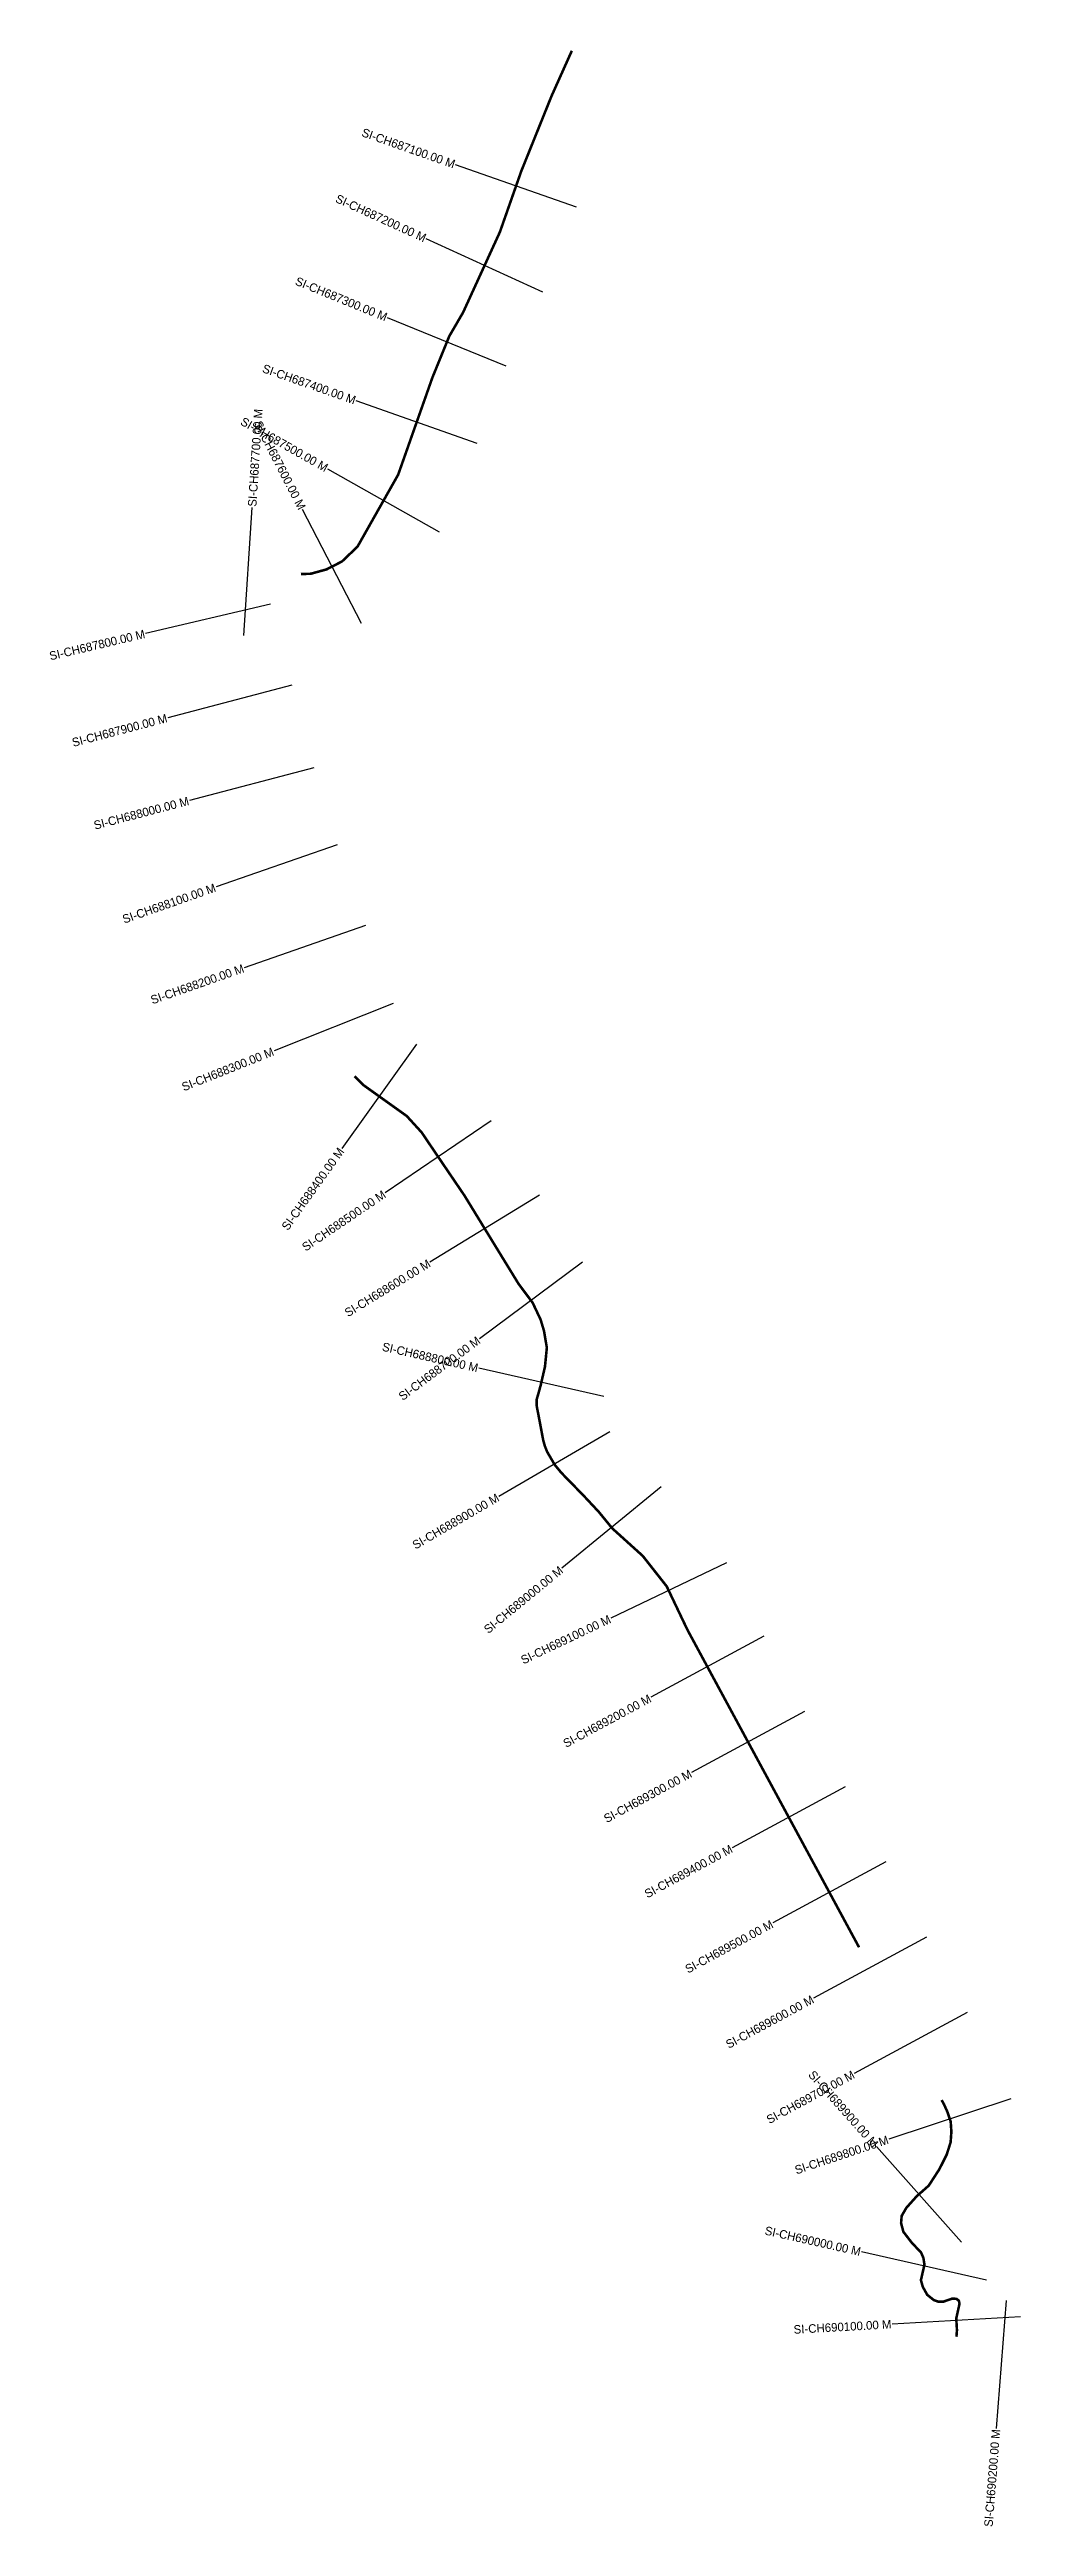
# Model space of a CAD drawing. Header units: metres. Extents: x 339539 to 346860, y 1761940 to 1765899.
# Drawn here: x 339539 to 340673, y 1762402 to 1765298 of the extents above; entities that cross this region are included whole.
import ezdxf
from ezdxf.enums import TextEntityAlignment as Align

# ---------------------------------------------------------------- set-up
doc = ezdxf.new("R2010")
doc.units = ezdxf.units.M
for name, color, linetype in [('CS', 134, 'Continuous'), ('CSMark', 6, 'Continuous'), ('NATURALLY PROTECTED', 3, 'Continuous')]:
    doc.layers.add(name, color=color, linetype=linetype)

msp = doc.modelspace()

# ---------------------------------------------------------------- texts
at = {"layer": 'CSMark'}
for s, rotation, p in [('SI-CH687100.00 M', 340.6251, (340012.1, 1765164)), ('SI-CH687200.00 M', 335.4662, (339977.9, 1765077.4)), ('SI-CH687300.00 M', 337.7908, (339932.6, 1764985)), ('SI-CH687400.00 M', 340.6056, (339896, 1764888)), ('SI-CH687500.00 M', 330.525, (339862.8, 1764808.3)), ('SI-CH687600.00 M', 297.2654, (339834, 1764761.3)), ('SI-CH687800.00 M', 13.2995, (339649.9, 1764615.2)), ('SI-CH687900.00 M', 14.71, (339675.8, 1764516.7)), ('SI-CH688000.00 M', 14.71, (339701.2, 1764419.9)), ('SI-CH688100.00 M', 19.2592, (339732.3, 1764318.6)), ('SI-CH688200.00 M', 19.2592, (339765.3, 1764224.2)), ('SI-CH688300.00 M', 21.7532, (339800, 1764127)), ('SI-CH688400.00 M', 54.4133, (339879.6, 1764012.4)), ('SI-CH688500.00 M', 34.1266, (339929.9, 1763960.8)), ('SI-CH688600.00 M', 31.487, (339982.4, 1763879.8)), ('SI-CH688700.00 M', 36.5917, (340040.2, 1763790.1)), ('SI-CH688800.00 M', 347.2095, (340039.3, 1763756.4)), ('SI-CH688900.00 M', 30.1803, (340062.8, 1763605.9)), ('SI-CH689000.00 M', 39.3779, (340136.7, 1763521.7)), ('SI-CH689100.00 M', 25.4939, (340193.6, 1763463.5)), ('SI-CH689200.00 M', 28.3828, (340240.6, 1763370.9)), ('SI-CH689300.00 M', 28.3828, (340288.1, 1763283)), ('SI-CH689400.00 M', 28.3828, (340335.7, 1763195)), ('SI-CH689500.00 M', 28.3828, (340383.2, 1763107)), ('SI-CH689600.00 M', 28.3828, (340430.7, 1763019)), ('SI-CH689700.00 M', 28.3828, (340478.3, 1762931)), ('SI-CH689900.00 M', 311.535, (340504.3, 1762847)), ('SI-CH689800.00 M', 18.4453, (340518.6, 1762854.3)), ('SI-CH690000.00 M', 347.2721, (340486.5, 1762722.9)), ('SI-CH690100.00 M', 3.2141, (340522.5, 1762638.4)), ('SI-CH690200.00 M', 85.4767, (340644.8, 1762515.4))]:
    msp.add_text(s, height=10, rotation=rotation, dxfattribs=at).set_placement(p, align=Align.MIDDLE_RIGHT)
msp.add_text('SI-CH687700.00 M', height=10, rotation=86.2896, dxfattribs=at).set_placement((339775.3, 1764763.8), align=Align.MIDDLE_LEFT)

# ---------------------------------------------------------------- linework, layer by layer
at = {"layer": 'CS'}
for p, q in [((340154.6, 1765113.9), (340013.1, 1765163.7)), ((340115.3, 1765014.7), (339978.8, 1765077)), ((340072.4, 1764927.9), (339933.5, 1764984.6)), ((340038.5, 1764837.8), (339897, 1764887.6)), ((339994.2, 1764734), (339863.7, 1764807.8)), ((339765.6, 1764613.1), (339775.3, 1764762.8)), ((339903.1, 1764627.1), (339834.4, 1764760.4)), ((339796.8, 1764649.9), (339650.8, 1764615.4)), ((339821.9, 1764555), (339676.8, 1764516.9)), ((339847.3, 1764458.3), (339702.2, 1764420.2)), ((339874.8, 1764368.4), (339733.2, 1764319)), ((339907.8, 1764274), (339766.2, 1764224.6)), ((339940.3, 1764182.9), (339801, 1764127.3)), ((339967.5, 1764135.2), (339880.2, 1764013.2)), ((340054.9, 1764045.5), (339930.7, 1763961.3)), ((340111.1, 1763958.7), (339983.2, 1763880.3)), ((340161.4, 1763880.2), (340041, 1763790.7)), ((340186.5, 1763723), (340040.3, 1763756.2)), ((340193.4, 1763681.8), (340063.7, 1763606.4)), ((340253.4, 1763617.5), (340137.5, 1763522.3)), ((340329.9, 1763528.5), (340194.5, 1763463.9)), ((340373.4, 1763442.7), (340241.5, 1763371.4)), ((340421, 1763354.7), (340289, 1763283.4)), ((340468.5, 1763266.8), (340336.5, 1763195.5)), ((340516, 1763178.8), (340384.1, 1763107.5)), ((340563.6, 1763090.8), (340431.6, 1763019.5)), ((340611.1, 1763002.8), (340479.1, 1762931.5)), ((340661.9, 1762902), (340519.6, 1762854.6)), ((340604.4, 1762734), (340504.9, 1762846.2)), ((340633.8, 1762689.6), (340487.5, 1762722.7)), ((340656.7, 1762666), (340644.9, 1762516.4)), ((340673.3, 1762646.8), (340523.5, 1762638.4))]:
    msp.add_line(p, q, dxfattribs=at)
at = {"layer": 'NATURALLY PROTECTED', "color": 2, "const_width": 3, "flags": 128}
for points in [[(340149, 1765296.9), (340125.3, 1765244), (340089.9, 1765156.1), (340064.9, 1765084.9), (340021.9, 1764990.9), (340005.8, 1764963.2), (339986.1, 1764914.9), (339946, 1764801.1), (339921.3, 1764757.4), (339898.5, 1764717), (339880.4, 1764699.7), (339862.3, 1764690.4), (339843.8, 1764685.3), (339832.3, 1764685)], [(339895.1, 1764097.6), (339904.8, 1764087.8), (339956, 1764051.2), (339973.4, 1764032.1), (339997.8, 1763996), (340023.6, 1763958), (340063, 1763893.6), (340086.8, 1763854.8), (340103.2, 1763832.8), (340112.5, 1763813.1), (340116.5, 1763799.8), (340119.8, 1763780.2), (340117.6, 1763758), (340112.6, 1763736.3), (340110.1, 1763727.2), (340108, 1763720), (340108, 1763711.8), (340111.6, 1763693.1), (340115.5, 1763672.3), (340117.4, 1763665.4), (340120.2, 1763658.4), (340124.4, 1763651.2), (340129, 1763643.3), (340136.6, 1763634.1), (340149.8, 1763620.5), (340154.9, 1763615.3), (340165.6, 1763604.2), (340180.6, 1763588.1), (340196.3, 1763568.9), (340231.9, 1763536.7), (340259.9, 1763501.1), (340284.1, 1763450.3), (340334, 1763357.9), (340390.1, 1763254.1), (340441.6, 1763158.8), (340484.7, 1763079)], [(340581.2, 1762900.4), (340583.9, 1762895.5), (340588, 1762886.4), (340591.8, 1762875.1), (340592.6, 1762863.3), (340591.7, 1762851), (340587.1, 1762836.5), (340578.6, 1762819.6), (340566.2, 1762800.4), (340551.8, 1762787.6), (340540, 1762774.4), (340534.5, 1762764.9), (340533.8, 1762756.5), (340536.5, 1762746.3), (340546.5, 1762733.3), (340557.1, 1762722.2), (340559.9, 1762715.8), (340561.1, 1762708), (340559.5, 1762700.8), (340557, 1762689.8), (340559.2, 1762681.9), (340564.4, 1762672.6), (340572, 1762666.5), (340577, 1762664.7), (340583, 1762664.5), (340588.4, 1762666.4), (340593.6, 1762668.2), (340598.5, 1762667.9), (340601.3, 1762665.8), (340602.1, 1762662.1), (340600.7, 1762655.8), (340598.3, 1762645), (340599.1, 1762631.2), (340598.5, 1762623.5)]]:
    msp.add_lwpolyline(points, dxfattribs=at)

msp.set_redraw_order([(e.dxf.handle, doc.entitydb.next_handle()) for e in msp.query("TEXT MTEXT ATTDEF DIMENSION ARC_DIMENSION")])  # texts and dimensions are drawn at this point

doc.saveas('drawing.dxf')
